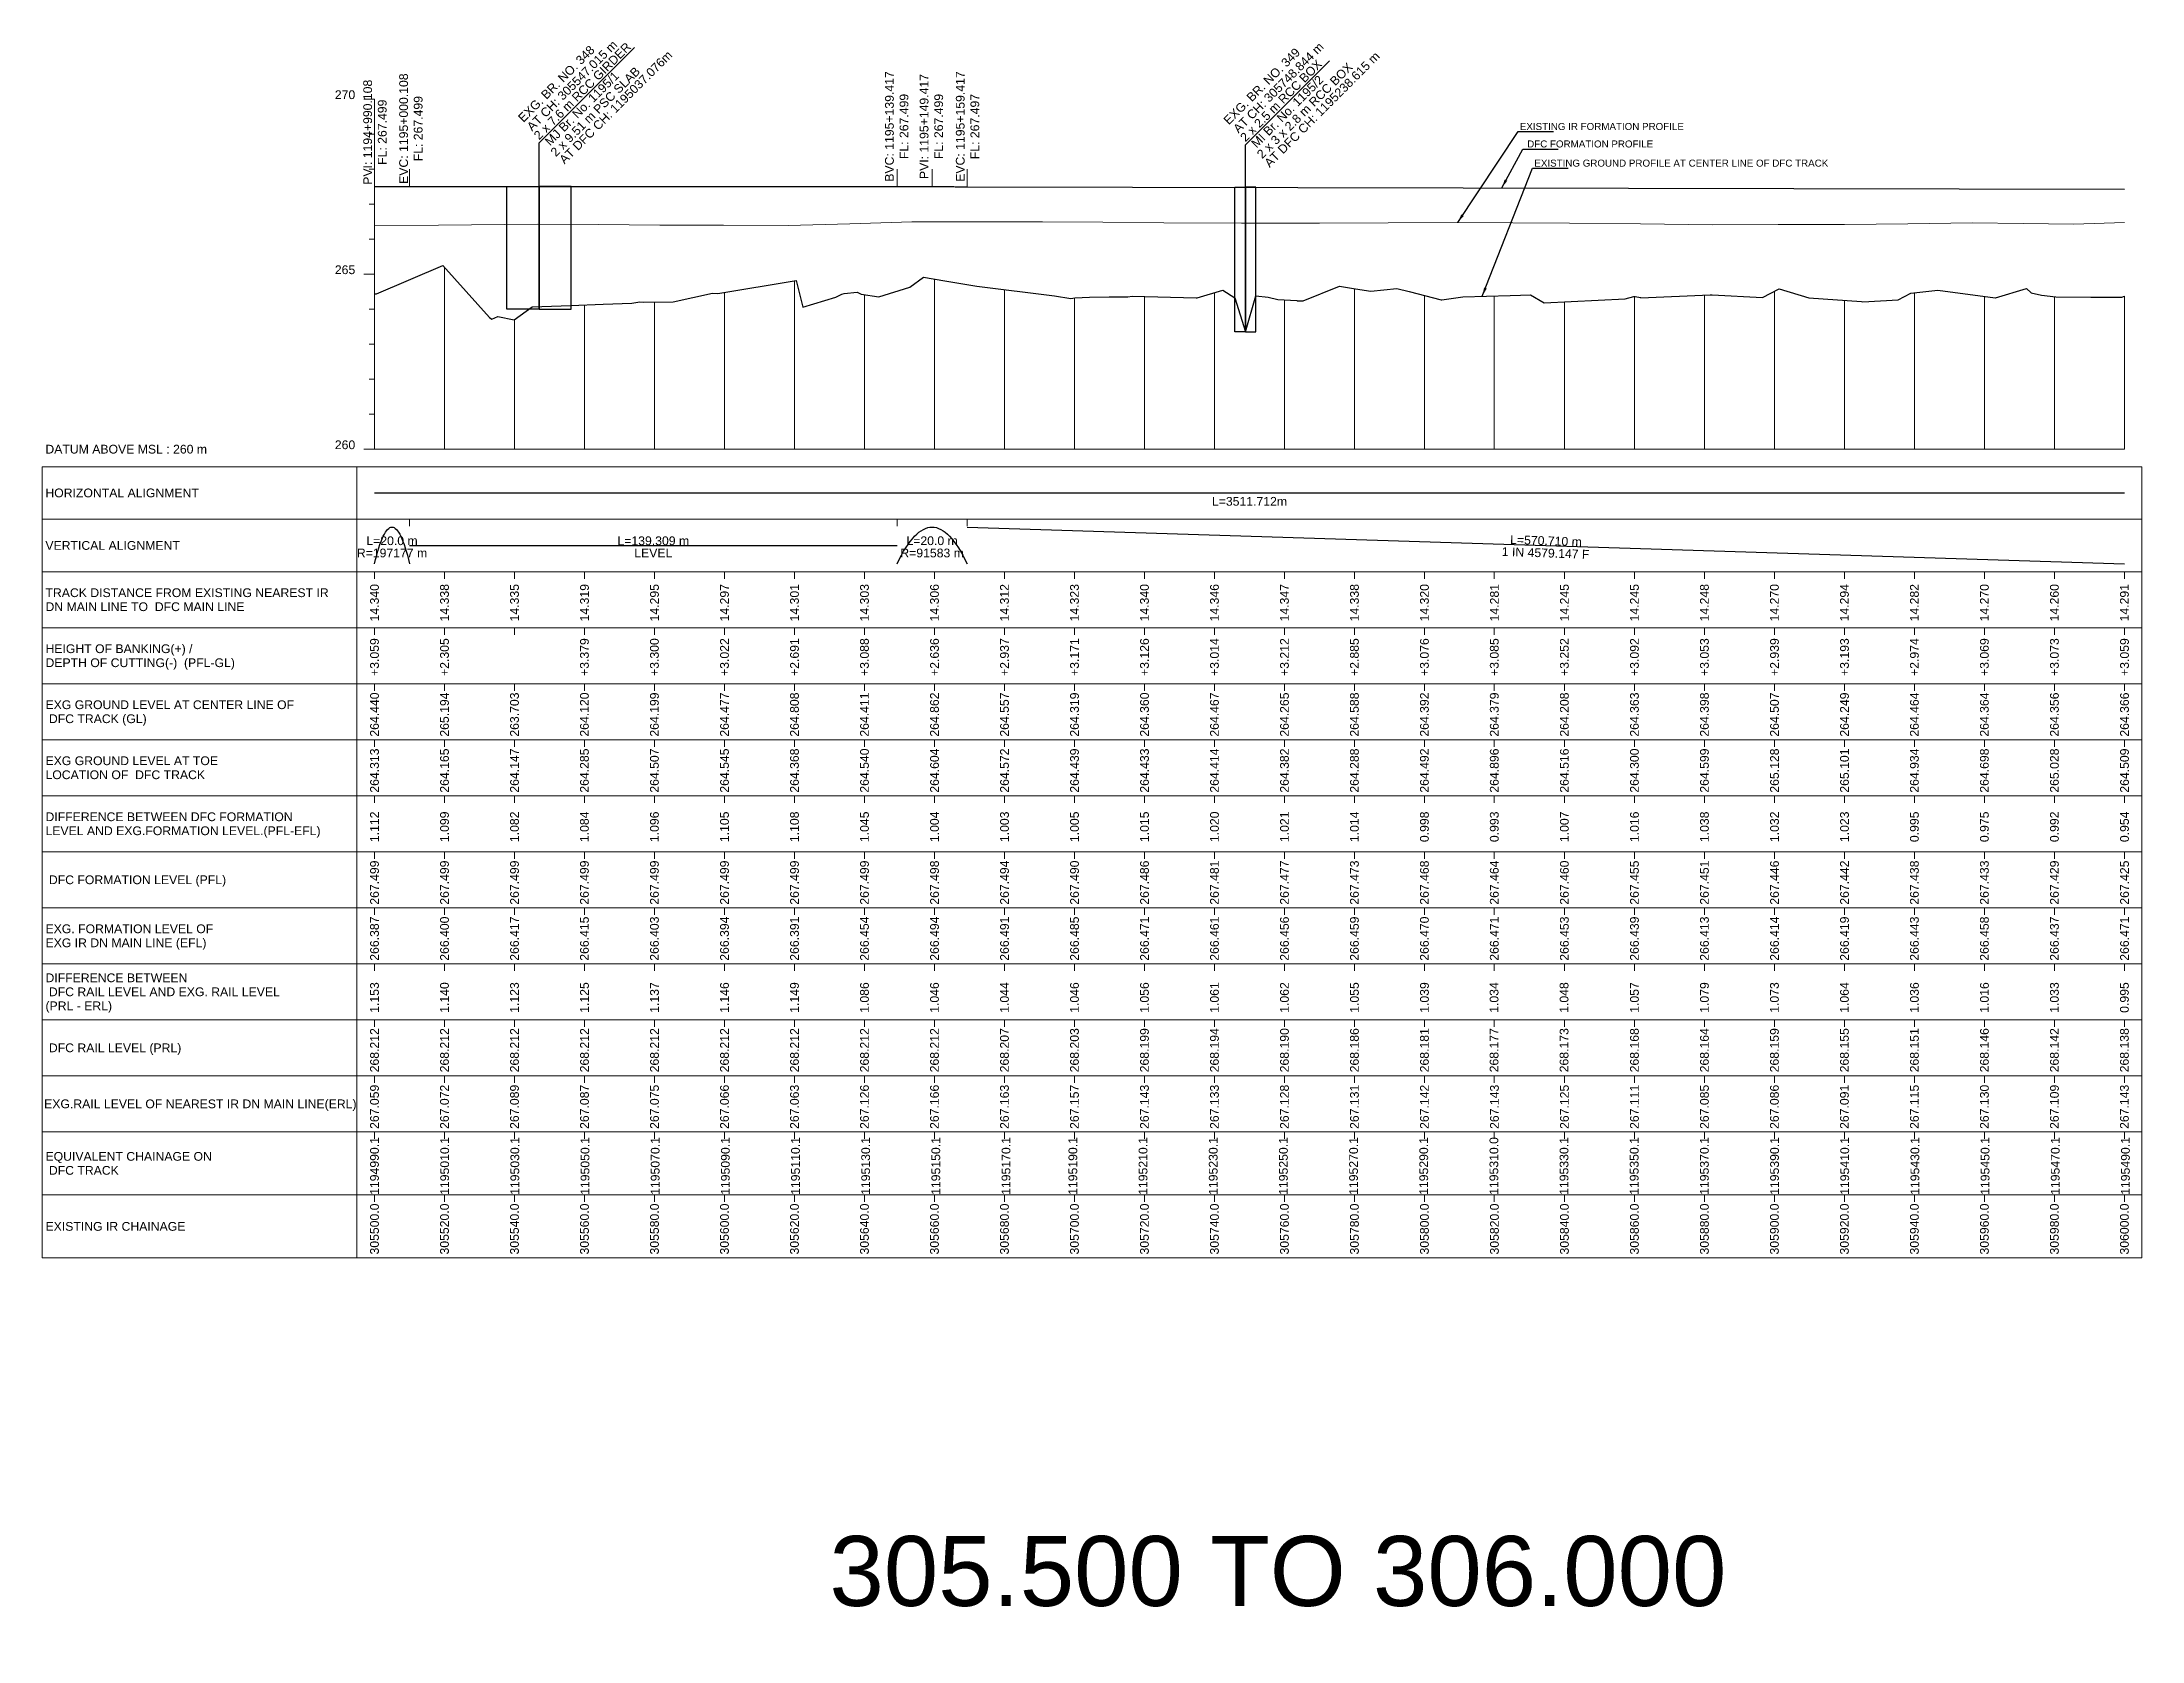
# Model space of a CAD drawing. Header units: metres. Extents: x 4905 to 19505, y -12340 to -11876.
# Drawn here: x 14905 to 15505, y -12340 to -11884 of the extents above; entities that cross this region are included whole.
import ezdxf
from ezdxf.enums import TextEntityAlignment as Align

# ---------------------------------------------------------------- set-up
doc = ezdxf.new("R2010")
doc.units = ezdxf.units.M
doc.header["$MEASUREMENT"] = 0
doc.layers.get('0').update_dxf_attribs({"lineweight": 0})
for name, color, linetype, lineweight in [('C-PROF-LABL-DG', 1, 'Continuous', 25), ('LS BRIDGE INDICATION', 10, 'Continuous', 30), ('LS BVC-PVI-EVC TEXT', 10, 'Continuous', 0), ('LS CUT FILL', 10, 'Continuous', 0), ('LS DATUM', 7, 'Continuous', 0), ('LS DATUM X', 7, 'Continuous', 0), ('LS DATUM Y', 7, 'Continuous', 0), ('LS DIFF. EXG.RL & PRO. RL', 10, 'Continuous', 0), ('LS DIFF. PFL & EFL', 10, 'Continuous', 0), ('LS EXG GL', 7, 'Continuous', 0), ('LS EXG IR CH', 7, 'Continuous', 0), ('LS EXG RL', 7, 'Continuous', 0), ('LS EXG. FL', 7, 'Continuous', 0), ('LS EXG. GL', 7, 'Continuous', 0), ('LS EXG. GL AT PRO. TOE', 7, 'Continuous', 0), ('LS EXG. IR CH', 7, 'Continuous', 0), ('LS EXG. RL', 7, 'Continuous', 0), ('LS FRAME', 7, 'Continuous', 0), ('LS PFL-EFL', 10, 'Continuous', 0), ('LS PRL-ERL', 10, 'Continuous', 0), ('LS PRO FL', 10, 'Continuous', 0), ('LS PRO. CUT & FILL', 10, 'Continuous', 0), ('LS PRO. DFCC CH', 10, 'Continuous', 0), ('LS PRO. FL', 10, 'Continuous', 0), ('LS PRO. RL', 10, 'Continuous', 0), ('LS PROFILE EXG FL', 7, 'Continuous', 25), ('LS PROFILE EXG GL', 7, 'Continuous', 30), ('LS PROFILE PRO FL', 1, 'Continuous', 30), ('LS TICKS', 7, 'Continuous', 0), ('LS TRACK CENTER', 10, 'Continuous', 0), ("LS TRACK CENTER's", 10, 'Continuous', 0), ('Profile Grid', 7, 'Continuous', 0)]:
    doc.layers.add(name, color=color, linetype=linetype, lineweight=lineweight)
for name, color, linetype in [("LS BRIDGE'S", 7, 'Continuous'), ('LS HORIZONTAL ALIGNMENT', 10, 'Continuous'), ('LS VERTICAL ALIGNMENT', 10, 'Continuous'), ('ref text', 3, 'Continuous')]:
    doc.layers.add(name, color=color, linetype=linetype)
doc.styles.add('Arial', font='arial.ttf')
doc.styles.get("Standard").update_dxf_attribs({"font": 'arial.ttf'})
doc.styles.add('Style-Arial', font='arial.ttf')
doc.styles.add('StyleArial', font='arial.ttf')
doc.dimstyles.get("Standard").update_dxf_attribs({"dimtxt": 0.18, "dimasz": 0.18, "dimexe": 0.18, "dimexo": 0.0625, "dimgap": 0.09, "dimtad": 0, "dimtih": 1, "dimtoh": 1, "dimdec": 4, "dimzin": 0, "dimdsep": 46, "dimtxsty": 'Standard', "dimcen": 0.09, "dimadec": 0, "dimazin": 0, "dimtfac": 1, "dimtdec": 4, "dimtofl": 0, "dimtmove": 0, "dimatfit": 3, "dimfxl": 1, "dimtolj": 1, "dimtzin": 0, "dimarcsym": 0})

msp = doc.modelspace()

# ---------------------------------------------------------------- texts
at = {"layer": 'C-PROF-LABL-DG', "color": 1, "linetype": 'Continuous', "lineweight": 25, "char_height": 2.5, "attachment_point": 5, "rotation": 90, "style": 'Arial'}
for s, insert in [('BVC: 1195+139.417\\PFL: 267.499', (15149.23, -11907.83)), ('EVC: 1195+159.417\\PFL: 267.497', (15169.47, -11907.85)), ('PVI: 1194+990.108\\PFL: 267.499', (15000.15, -11909.48)), ('EVC: 1195+000.108\\PFL: 267.499', (15010.42, -11908.45)), ('PVI: 1195+149.417\\PFL: 267.499', (15159.14, -11907.84))]:
    msp.add_mtext(s, dxfattribs=dict(at, insert=insert))
at = {"layer": "LS BRIDGE'S"}
for s, p in [('EXG. BR. NO. 348 ', (15042.55, -11906.82)), ('AT CH: 305547.015 m', (15045.04, -11909.31)), ('2 x 7.6 m RCC GIRDER', (15047.04, -11911.81)), ('EXG. BR. NO. 349 ', (15244.12, -11907.52)), ('AT CH: 305748.844 m', (15246.87, -11909.89)), ('2 x 2.5 m RCC BOX', (15248.87, -11912.39))]:
    msp.add_text(s, height=2.5, rotation=45, dxfattribs=at).set_placement(p)
at = {"layer": "LS BRIDGE'S", "color": 10}
for s, p in [(' MJ Br. No. 1195/1', (15049.51, -11914.22)), ('2 x 9.51 m PSC SLAB', (15051.82, -11916.62)), ('AT DFC CH: 1195037.076m', (15054.3, -11918.72)), ('2 x 3 x 2.8 m RCC BOX', (15253.64, -11917.2)), ('AT DFC CH: 1195238.615 m', (15255.77, -11919.7)), (' MI Br. No. 1195/2', (15251.34, -11914.8))]:
    msp.add_text(s, height=2.5, rotation=45, dxfattribs=at).set_placement(p)
at = {"layer": 'LS CUT FILL', "style": 'Style-Arial'}
for s, p in [('+3.059', (15000, -12054)), ('+2.305', (15020, -12054)), ('+3.379', (15059.98, -12054)), ('+3.300', (15079.98, -12054)), ('+3.022', (15100, -12054)), ('+2.691', (15120, -12054)), ('+3.088', (15140, -12054)), ('+2.636', (15160.01, -12054)), ('+2.937', (15180.01, -12054)), ('+3.171', (15200.01, -12054)), ('+3.126', (15220.01, -12054)), ('+3.014', (15240, -12054)), ('+3.212', (15260, -12054)), ('+2.885', (15279.99, -12054)), ('+3.076', (15299.99, -12054)), ('+3.085', (15319.96, -12054)), ('+3.252', (15339.98, -12054)), ('+3.092', (15360, -12054)), ('+3.053', (15380, -12054)), ('+2.939', (15400.02, -12054)), ('+3.193', (15420.02, -12054)), ('+2.974', (15439.99, -12054)), ('+3.069', (15459.99, -12054)), ('+3.073', (15480, -12054)), ('+3.059', (15500.03, -12054))]:
    msp.add_text(s, height=2.5, rotation=90, dxfattribs=at).set_placement(p, align=Align.MIDDLE_RIGHT)
at = {"layer": 'LS DATUM', "color": 7, "style": 'StyleArial'}
msp.add_text('DATUM ABOVE MSL : 260 m', height=2.5, rotation=0.00003, dxfattribs=at).set_placement((14905.97, -12000), align=Align.MIDDLE_LEFT)
at = {"layer": 'LS DATUM Y', "color": 7, "lineweight": 0, "style": 'Style-Arial'}
for s, p in [('270', (14994.5, -11900)), ('270', (14994.5, -11900)), ('265', (14994.5, -11950)), ('260', (14994.5, -12000))]:
    msp.add_text(s, height=2.5, dxfattribs=at).set_placement(p, align=Align.RIGHT)
at = {"layer": 'LS DIFF. EXG.RL & PRO. RL', "color": 10, "style": 'StyleArial'}
for s, p in [('DIFFERENCE BETWEEN ', (14906, -12151)), (' DFC RAIL LEVEL AND EXG. RAIL LEVEL ', (14906, -12155)), ('(PRL - ERL)', (14906, -12159))]:
    msp.add_text(s, height=2.5, rotation=0.00003, dxfattribs=at).set_placement(p, align=Align.MIDDLE_LEFT)
at = {"layer": 'LS DIFF. PFL & EFL', "color": 10, "style": 'StyleArial'}
for s, p in [('DIFFERENCE BETWEEN DFC FORMATION ', (14906, -12105)), ('LEVEL AND EXG.FORMATION LEVEL.(PFL-EFL)', (14906, -12109))]:
    msp.add_text(s, height=2.5, rotation=0.00003, dxfattribs=at).set_placement(p, align=Align.MIDDLE_LEFT)
at = {"layer": 'LS EXG GL', "style": 'Style-Arial'}
for s, p in [('264.440', (15000, -12069.5)), ('265.194', (15020, -12069.5)), ('263.703', (15040, -12069.5)), ('264.120', (15059.98, -12069.5)), ('264.199', (15079.98, -12069.5)), ('264.477', (15100, -12069.5)), ('264.808', (15120, -12069.5)), ('264.411', (15140, -12069.5)), ('264.862', (15160.01, -12069.5)), ('264.557', (15180.01, -12069.5)), ('264.319', (15200.01, -12069.5)), ('264.360', (15220.01, -12069.5)), ('264.467', (15240, -12069.5)), ('264.265', (15260, -12069.5)), ('264.588', (15279.99, -12069.5)), ('264.392', (15299.99, -12069.5)), ('264.379', (15319.96, -12069.5)), ('264.208', (15339.98, -12069.5)), ('264.363', (15360, -12069.5)), ('264.398', (15380, -12069.5)), ('264.507', (15400.02, -12069.5)), ('264.249', (15420.02, -12069.5)), ('264.464', (15439.99, -12069.5)), ('264.364', (15459.99, -12069.5)), ('264.356', (15480, -12069.5)), ('264.366', (15500.03, -12069.5))]:
    msp.add_text(s, height=2.5, rotation=90, dxfattribs=at).set_placement(p, align=Align.MIDDLE_RIGHT)
at = {"layer": 'LS EXG IR CH', "lineweight": 0, "style": 'Style-Arial'}
for s, p in [('305500.0', (15000, -12215.47)), ('305520.0', (15020, -12215.47)), ('305540.0', (15040, -12215.47)), ('305560.0', (15060, -12215.47)), ('305580.0', (15080, -12215.47)), ('305600.0', (15100, -12215.47)), ('305620.0', (15120, -12215.47)), ('305640.0', (15140, -12215.47)), ('305660.0', (15160, -12215.47)), ('305680.0', (15180, -12215.47)), ('305700.0', (15200, -12215.47)), ('305720.0', (15220, -12215.47)), ('305740.0', (15240, -12215.47)), ('305760.0', (15260, -12215.47)), ('305780.0', (15280, -12215.47)), ('305800.0', (15300, -12215.47)), ('305820.0', (15320, -12215.47)), ('305840.0', (15340, -12215.47)), ('305860.0', (15360, -12215.47)), ('305880.0', (15380, -12215.47)), ('305900.0', (15400, -12215.47)), ('305920.0', (15420, -12215.47)), ('305940.0', (15440, -12215.47)), ('305960.0', (15460, -12215.47)), ('305980.0', (15480, -12215.47)), ('306000.0', (15500, -12215.47))]:
    msp.add_text(s, height=2.5, rotation=90, dxfattribs=at).set_placement(p, align=Align.MIDDLE_RIGHT)
at = {"layer": 'LS EXG RL', "style": 'Style-Arial'}
for s, p in [('267.059', (15000, -12181.54)), ('267.072', (15020, -12181.54)), ('267.089', (15040, -12181.54)), ('267.087', (15060, -12181.54)), ('267.075', (15080, -12181.54)), ('267.066', (15100, -12181.54)), ('267.063', (15120, -12181.54)), ('267.126', (15140, -12181.54)), ('267.166', (15160, -12181.54)), ('267.163', (15180, -12181.54)), ('267.157', (15200, -12181.54)), ('267.143', (15220, -12181.54)), ('267.133', (15240, -12181.54)), ('267.128', (15260, -12181.54)), ('267.131', (15280, -12181.54)), ('267.142', (15300, -12181.54)), ('267.143', (15320, -12181.54)), ('267.125', (15340, -12181.54)), ('267.111', (15360, -12181.54)), ('267.085', (15380, -12181.54)), ('267.086', (15400, -12181.54)), ('267.091', (15420, -12181.54)), ('267.115', (15440, -12181.54)), ('267.130', (15460, -12181.54)), ('267.109', (15480, -12181.54)), ('267.143', (15500, -12181.54))]:
    msp.add_text(s, height=2.5, rotation=90, dxfattribs=at).set_placement(p, align=Align.MIDDLE_RIGHT)
at = {"layer": 'LS EXG. FL', "style": 'StyleArial'}
for s, p in [('EXG. FORMATION LEVEL OF', (14906, -12137)), ('EXG IR DN MAIN LINE (EFL)', (14906, -12141))]:
    msp.add_text(s, height=2.5, rotation=0.00003, dxfattribs=at).set_placement(p, align=Align.MIDDLE_LEFT)
at = {"layer": 'LS EXG. FL'}
for s, p in [('266.387', (15000, -12133.5)), ('266.400', (15020, -12133.5)), ('266.417', (15040, -12133.5)), ('266.415', (15059.98, -12133.5)), ('266.403', (15079.98, -12133.5)), ('266.394', (15100, -12133.5)), ('266.391', (15120, -12133.5)), ('266.454', (15140, -12133.5)), ('266.494', (15160.01, -12133.5)), ('266.491', (15180.01, -12133.5)), ('266.485', (15200.01, -12133.5)), ('266.471', (15220.01, -12133.5)), ('266.461', (15240, -12133.5)), ('266.456', (15260, -12133.5)), ('266.459', (15279.99, -12133.5)), ('266.470', (15299.99, -12133.5)), ('266.471', (15319.96, -12133.5)), ('266.453', (15339.98, -12133.5)), ('266.439', (15360, -12133.5)), ('266.413', (15380, -12133.5)), ('266.414', (15400.02, -12133.5)), ('266.419', (15420.02, -12133.5)), ('266.443', (15439.99, -12133.5)), ('266.458', (15459.99, -12133.5)), ('266.437', (15480, -12133.5)), ('266.471', (15500.03, -12133.5))]:
    msp.add_text(s, height=2.5, rotation=90, dxfattribs=at).set_placement(p, align=Align.MIDDLE_RIGHT)
at = {"layer": 'LS EXG. GL', "color": 7, "style": 'StyleArial'}
for s, p in [('EXG GROUND LEVEL AT CENTER LINE OF ', (14906, -12073)), (' DFC TRACK (GL)', (14906, -12077))]:
    msp.add_text(s, height=2.5, rotation=0.00003, dxfattribs=at).set_placement(p, align=Align.MIDDLE_LEFT)
at = {"layer": 'LS EXG. GL AT PRO. TOE', "color": 7, "style": 'StyleArial'}
for s, p in [('EXG GROUND LEVEL AT TOE', (14906, -12089)), ('LOCATION OF  DFC TRACK', (14906, -12093))]:
    msp.add_text(s, height=2.5, rotation=0.00003, dxfattribs=at).set_placement(p, align=Align.MIDDLE_LEFT)
at = {"layer": 'LS EXG. GL AT PRO. TOE'}
for s, p in [('264.313', (15000, -12085.5)), ('264.165', (15020, -12085.5)), ('264.147', (15040, -12085.5)), ('264.285', (15059.98, -12085.5)), ('264.507', (15079.98, -12085.5)), ('264.545', (15100, -12085.5)), ('264.368', (15120, -12085.5)), ('264.540', (15140, -12085.5)), ('264.604', (15160.01, -12085.5)), ('264.572', (15180.01, -12085.5)), ('264.439', (15200.01, -12085.5)), ('264.433', (15220.01, -12085.5)), ('264.414', (15240, -12085.5)), ('264.382', (15260, -12085.5)), ('264.288', (15279.99, -12085.5)), ('264.492', (15299.99, -12085.5)), ('264.896', (15319.96, -12085.5)), ('264.516', (15339.98, -12085.5)), ('264.300', (15360, -12085.5)), ('264.599', (15380, -12085.5)), ('265.128', (15400.02, -12085.5)), ('265.101', (15420.02, -12085.5)), ('264.934', (15439.99, -12085.5)), ('264.698', (15459.99, -12085.5)), ('265.028', (15480, -12085.5)), ('264.509', (15500.03, -12085.5))]:
    msp.add_text(s, height=2.5, rotation=90, dxfattribs=at).set_placement(p, align=Align.MIDDLE_RIGHT)
at = {"layer": 'LS EXG. IR CH', "style": 'StyleArial'}
msp.add_text('EXISTING IR CHAINAGE', height=2.5, rotation=0.00003, dxfattribs=at).set_placement((14906, -12222), align=Align.MIDDLE_LEFT)
at = {"layer": 'LS EXG. RL', "style": 'StyleArial'}
msp.add_text('EXG.RAIL LEVEL OF NEAREST IR DN MAIN LINE(ERL)', height=2.5, rotation=0.00003, dxfattribs=at).set_placement((14905.61, -12187), align=Align.MIDDLE_LEFT)
at = {"layer": 'LS HORIZONTAL ALIGNMENT', "style": 'StyleArial'}
msp.add_text('HORIZONTAL ALIGNMENT', height=2.5, rotation=0.00003, dxfattribs=at).set_placement((14905.97, -12012.5), align=Align.MIDDLE_LEFT)
at = {"layer": 'LS HORIZONTAL ALIGNMENT', "insert": (15250.02, -12014.92), "char_height": 2.5, "attachment_point": 5, "line_spacing_factor": 0.6, "style": 'Style-Arial'}
msp.add_mtext('{\\fArial|b0|i0|c0|p34;\\C1;L=3511.712m}', dxfattribs=at)
at = {"layer": 'LS PFL-EFL'}
for s, p in [('1.112', (15000, -12103.5)), ('1.099', (15020, -12103.5)), ('1.082', (15040, -12103.5)), ('1.084', (15059.98, -12103.5)), ('1.096', (15079.98, -12103.5)), ('1.105', (15100, -12103.5)), ('1.108', (15120, -12103.5)), ('1.045', (15140, -12103.5)), ('1.004', (15160.01, -12103.5)), ('1.003', (15180.01, -12103.5)), ('1.005', (15200.01, -12103.5)), ('1.015', (15220.01, -12103.5)), ('1.020', (15240, -12103.5)), ('1.021', (15260, -12103.5)), ('1.014', (15279.99, -12103.5)), ('0.998', (15299.99, -12103.5)), ('0.993', (15319.96, -12103.5)), ('1.007', (15339.98, -12103.5)), ('1.016', (15360, -12103.5)), ('1.038', (15380, -12103.5)), ('1.032', (15400.02, -12103.5)), ('1.023', (15420.02, -12103.5)), ('0.995', (15439.99, -12103.5)), ('0.975', (15459.99, -12103.5)), ('0.992', (15480, -12103.5)), ('0.954', (15500.03, -12103.5))]:
    msp.add_text(s, height=2.5, rotation=90, dxfattribs=at).set_placement(p, align=Align.MIDDLE_RIGHT)
at = {"layer": 'LS PRL-ERL'}
for s, p in [('1.153', (15001.25, -12161)), ('1.140', (15021.25, -12161)), ('1.123', (15041.25, -12161)), ('1.125', (15061.25, -12161)), ('1.137', (15081.25, -12161)), ('1.146', (15101.25, -12161)), ('1.149', (15121.25, -12161)), ('1.086', (15141.25, -12161)), ('1.046', (15161.25, -12161)), ('1.044', (15181.25, -12161)), ('1.046', (15201.25, -12161)), ('1.056', (15221.25, -12161)), ('1.061', (15241.25, -12161)), ('1.062', (15261.25, -12161)), ('1.055', (15281.25, -12161)), ('1.039', (15301.25, -12161)), ('1.034', (15321.15, -12161)), ('1.048', (15341.15, -12161)), ('1.057', (15361.25, -12161)), ('1.079', (15381.25, -12161)), ('1.073', (15401.25, -12161)), ('1.064', (15421.25, -12161)), ('1.036', (15441.25, -12161)), ('1.016', (15461.25, -12161)), ('1.033', (15481.25, -12161)), ('0.995', (15501.25, -12161))]:
    msp.add_text(s, height=2.5, rotation=90, dxfattribs=at).set_placement(p)
at = {"layer": 'LS PRO FL', "style": 'Style-Arial'}
for s, p in [('267.499', (15000, -12117.5)), ('267.499', (15020, -12117.5)), ('267.499', (15040, -12117.5)), ('267.499', (15059.98, -12117.5)), ('267.499', (15079.98, -12117.5)), ('267.499', (15100, -12117.5)), ('267.499', (15120, -12117.5)), ('267.499', (15140, -12117.5)), ('267.498', (15160.01, -12117.5)), ('267.494', (15180.01, -12117.5)), ('267.490', (15200.01, -12117.5)), ('267.486', (15220.01, -12117.5)), ('267.481', (15240, -12117.5)), ('267.477', (15260, -12117.5)), ('267.473', (15279.99, -12117.5)), ('267.468', (15299.99, -12117.5)), ('267.464', (15319.96, -12117.5)), ('267.460', (15339.98, -12117.5)), ('267.455', (15360, -12117.5)), ('267.451', (15380, -12117.5)), ('267.446', (15400.02, -12117.5)), ('267.442', (15420.02, -12117.5)), ('267.438', (15439.99, -12117.5)), ('267.433', (15459.99, -12117.5)), ('267.429', (15480, -12117.5)), ('267.425', (15500.03, -12117.5))]:
    msp.add_text(s, height=2.5, rotation=90, dxfattribs=at).set_placement(p, align=Align.MIDDLE_RIGHT)
at = {"layer": 'LS PRO. CUT & FILL', "color": 10, "style": 'StyleArial'}
for s, p in [('HEIGHT OF BANKING(+) /', (14906, -12057)), ('DEPTH OF CUTTING(-)  (PFL-GL)', (14906, -12061))]:
    msp.add_text(s, height=2.5, rotation=0.00003, dxfattribs=at).set_placement(p, align=Align.MIDDLE_LEFT)
at = {"layer": 'LS PRO. DFCC CH'}
for s, p in [('1194990.1', (15001.25, -12213)), ('1195010.1', (15021.3, -12213)), ('1195030.1', (15041.35, -12213)), ('1195050.1', (15061.4, -12213)), ('1195070.1', (15081.45, -12213)), ('1195090.1', (15101.5, -12213)), ('1195110.1', (15121.54, -12213)), ('1195130.1', (15141.59, -12213)), ('1195150.1', (15161.64, -12213)), ('1195170.1', (15181.69, -12213)), ('1195190.1', (15200.8, -12213)), ('1195210.1', (15220.85, -12213)), ('1195230.1', (15240.9, -12213)), ('1195250.1', (15260.95, -12213)), ('1195270.1', (15281, -12213)), ('1195290.1', (15301.05, -12213)), ('1195310.0', (15321.1, -12213)), ('1195330.1', (15341.14, -12213)), ('1195350.1', (15361.19, -12213)), ('1195370.1', (15381.24, -12213)), ('1195390.1', (15401.29, -12213)), ('1195410.1', (15421.34, -12213)), ('1195430.1', (15441.39, -12213)), ('1195450.1', (15461.44, -12213)), ('1195470.1', (15481.49, -12213)), ('1195490.1', (15501.54, -12213))]:
    msp.add_text(s, height=2.5, rotation=90, dxfattribs=at).set_placement(p)
at = {"layer": 'LS PRO. DFCC CH', "color": 10, "style": 'Style-Arial'}
for s, p in [('EQUIVALENT CHAINAGE ON ', (14906, -12202)), (' DFC TRACK', (14906, -12206))]:
    msp.add_text(s, height=2.5, rotation=0.00003, dxfattribs=at).set_placement(p, align=Align.MIDDLE_LEFT)
at = {"layer": 'LS PRO. FL', "color": 10, "style": 'StyleArial'}
msp.add_text(' DFC FORMATION LEVEL (PFL) ', height=2.5, rotation=0.00003, dxfattribs=at).set_placement((14906, -12123), align=Align.MIDDLE_LEFT)
at = {"layer": 'LS PRO. RL'}
for s, p in [('268.212', (15001.25, -12178)), ('268.212', (15021.25, -12178)), ('268.212', (15041.25, -12178)), ('268.212', (15061.25, -12178)), ('268.212', (15081.25, -12178)), ('268.212', (15101.25, -12178)), ('268.212', (15121.25, -12178)), ('268.212', (15141.25, -12178)), ('268.212', (15161.25, -12178)), ('268.207', (15181.25, -12178)), ('268.203', (15201.25, -12178)), ('268.199', (15221.25, -12178)), ('268.194', (15241.25, -12178)), ('268.190', (15261.25, -12178)), ('268.186', (15281.25, -12178)), ('268.181', (15301.25, -12178)), ('268.177', (15321.15, -12178)), ('268.173', (15341.15, -12178)), ('268.168', (15361.25, -12178)), ('268.164', (15381.25, -12178)), ('268.159', (15401.25, -12178)), ('268.155', (15421.25, -12178)), ('268.151', (15441.25, -12178)), ('268.146', (15461.25, -12178)), ('268.142', (15481.25, -12178)), ('268.138', (15501.25, -12178))]:
    msp.add_text(s, height=2.5, rotation=90, dxfattribs=at).set_placement(p)
at = {"layer": 'LS PRO. RL', "color": 10, "style": 'StyleArial'}
msp.add_text(' DFC RAIL LEVEL (PRL)', height=2.5, rotation=0.00003, dxfattribs=at).set_placement((14906, -12171), align=Align.MIDDLE_LEFT)
at = {"layer": 'LS PROFILE EXG FL', "color": 7, "linetype": 'Continuous', "lineweight": 0, "style": 'Style-Arial'}
msp.add_text('EXISTING IR FORMATION PROFILE', height=2, dxfattribs=at).set_placement((15327.26, -11908.83))
at = {"layer": 'LS PROFILE EXG GL', "color": 7, "lineweight": 0, "style": 'Style-Arial'}
msp.add_text('EXISTING GROUND PROFILE AT CENTER LINE OF DFC TRACK', height=2, dxfattribs=at).set_placement((15331.41, -11919.3, 0))
at = {"layer": 'LS PROFILE PRO FL', "style": 'Style-Arial'}
msp.add_text('  DFC FORMATION PROFILE', height=2, dxfattribs=at).set_placement((15327.81, -11913.82, 0))
at = {"layer": 'LS TRACK CENTER'}
for s, p in [('14.340 ', (15001.25, -12049.2)), ('14.338 ', (15021.25, -12049.2)), ('14.335 ', (15041.25, -12049.2)), ('14.319 ', (15061.25, -12049.2)), ('14.295 ', (15081.25, -12049.2)), ('14.297 ', (15101.25, -12049.2)), ('14.301 ', (15121.25, -12049.2)), ('14.303 ', (15141.25, -12049.2)), ('14.306 ', (15161.25, -12049.2)), ('14.312 ', (15181.25, -12049.2)), ('14.323 ', (15201.25, -12049.2)), ('14.340 ', (15221.25, -12049.2)), ('14.346 ', (15241.25, -12049.2)), ('14.347 ', (15261.25, -12049.2)), ('14.338 ', (15281.25, -12049.2)), ('14.320 ', (15301.25, -12049.2)), ('14.281 ', (15321.25, -12049.2)), ('14.245 ', (15341.25, -12049.2)), ('14.245 ', (15361.25, -12049.2)), ('14.248 ', (15381.25, -12049.2)), ('14.270 ', (15401.25, -12049.2)), ('14.294 ', (15421.25, -12049.2)), ('14.282 ', (15441.25, -12049.2)), ('14.270 ', (15461.25, -12049.2)), ('14.260 ', (15481.25, -12049.2)), ('14.291 ', (15501.25, -12049.2))]:
    msp.add_text(s, height=2.5, rotation=90, dxfattribs=at).set_placement(p)
at = {"layer": "LS TRACK CENTER's", "color": 10, "style": 'StyleArial'}
for s, p in [('TRACK DISTANCE FROM EXISTING NEAREST IR ', (14906, -12041)), ('DN MAIN LINE TO  DFC MAIN LINE', (14906, -12045))]:
    msp.add_text(s, height=2.5, rotation=0.00003, dxfattribs=at).set_placement(p, align=Align.MIDDLE_LEFT)
at = {"layer": 'LS VERTICAL ALIGNMENT', "style": 'StyleArial'}
msp.add_text('VERTICAL ALIGNMENT', height=2.5, rotation=0.00003, dxfattribs=at).set_placement((14905.97, -12027.5), align=Align.MIDDLE_LEFT)
at = {"layer": 'LS VERTICAL ALIGNMENT', "insert": (15334.68, -12027.92), "char_height": 2.5, "attachment_point": 5, "rotation": 358.18146, "line_spacing_factor": 0.84, "style": 'Style-Arial'}
msp.add_mtext('L=570.710 m\\P1 IN 4579.147 F', dxfattribs=at)
at = {"layer": 'LS VERTICAL ALIGNMENT', "char_height": 2.5, "attachment_point": 5, "line_spacing_factor": 0.84, "style": 'Style-Arial'}
for s, insert in [('L=20.0 m\\PR=197177 m', (15005.01, -12027.92)), ('L=139.309 m\\PLEVEL', (15079.67, -12027.92)), ('L=20.0 m\\PR=91583 m', (15159.33, -12027.92))]:
    msp.add_mtext(s, dxfattribs=dict(at, insert=insert))
at = {"layer": 'ref text', "color": 3, "insert": (15130, -12330.71), "char_height": 20, "width": 256.3165, "attachment_point": 7, "bg_fill": 3, "box_fill_scale": 1.5, "bg_fill_color": 256, "bg_fill_transparency": 0}
msp.add_mtext('305.500 TO 306.000', dxfattribs=at)

# ---------------------------------------------------------------- linework, layer by layer
msp.add_lwpolyline([(14905, -12005), (14995, -12005)])
at = {"layer": 'LS BRIDGE INDICATION'}
for points in [[(15037.86, -11925.01), (15047.01, -11925.01), (15047.01, -11959.97), (15037.86, -11959.97)], [(15047.01, -11959.97), (15056.17, -11959.97), (15056.17, -11925.01), (15047.01, -11925.01)], [(15245.84, -11925.2), (15248.84, -11925.21), (15248.84, -11966.46), (15245.84, -11966.46)], [(15248.84, -11966.46), (15251.84, -11966.46), (15251.84, -11925.21), (15248.84, -11925.21)]]:
    msp.add_lwpolyline(points, close=True, dxfattribs=at)
at = {"layer": "LS BRIDGE'S"}
for points in [[(15047.01, -11959.97), (15047.01, -11912.52), (15074.29, -11885.25)], [(15248.84, -11966.46), (15248.84, -11913.1), (15272.89, -11889.06)]]:
    msp.add_lwpolyline(points, dxfattribs=at)
at = {"layer": 'LS BVC-PVI-EVC TEXT'}
for p, q in [((15000.02, -11925.01), (15000.02, -11920.01)), ((15010.02, -11925.01), (15010.02, -11920.01)), ((15149.33, -11925.01), (15149.33, -11920.01)), ((15159.33, -11925.01), (15159.33, -11920.01)), ((15169.33, -11925.03), (15169.33, -11920.03))]:
    msp.add_line(p, q, dxfattribs=at)
at = {"layer": 'LS DATUM X', "color": 7, "linetype": 'Continuous', "lineweight": 0}
msp.add_line((15000, -12000), (15500.03, -12000), dxfattribs=at)
at = {"layer": 'LS DATUM Y', "color": 7, "linetype": 'Continuous', "lineweight": 0}
for p, q in [((14997, -11900), (15000, -11900)), ((14997, -11900), (15000, -11900)), ((15000, -12000), (15000, -11900)), ((14998.5, -11910), (15000, -11910)), ((14998.5, -11920), (15000, -11920)), ((14998.5, -11930), (15000, -11930)), ((14998.5, -11940), (15000, -11940)), ((14997, -11950), (15000, -11950)), ((14998.5, -11960), (15000, -11960)), ((14998.5, -11970), (15000, -11970)), ((14998.5, -11980), (15000, -11980)), ((14998.5, -11990), (15000, -11990)), ((14997, -12000), (15000, -12000))]:
    msp.add_line(p, q, dxfattribs=at)
at = {"layer": 'LS FRAME'}
for points in [[(14995, -12231), (14905, -12231), (14905, -12005)], [(14995, -12020), (14905, -12020)], [(14995, -12035), (14905, -12035)], [(14995, -12051), (14905, -12051)], [(14905, -12051), (14995, -12051)], [(14995, -12067), (14905, -12067)], [(14905, -12067), (14995, -12067)], [(14995, -12083), (14905, -12083)], [(14905, -12083), (14995, -12083)], [(14995, -12099), (14905, -12099)], [(14995, -12115), (14905, -12115)], [(14905, -12115), (14995, -12115)], [(14995, -12131), (14905, -12131)], [(14905, -12131), (14995, -12131)], [(14995, -12147), (14905, -12147)], [(14905, -12147), (14995, -12147)], [(14995, -12163), (14905, -12163)], [(14905, -12163), (14995, -12163)], [(14995, -12179), (14905, -12179)], [(14995, -12195), (14905, -12195)], [(14995, -12213), (14905, -12213)]]:
    msp.add_lwpolyline(points, dxfattribs=at)
at = {"layer": 'LS FRAME', "color": 7, "linetype": 'Continuous', "lineweight": 0, "flags": 128}
for points in [[(14995, -12020), (15505.03, -12020), (15505.03, -12005), (14995, -12005), (14995, -12020)], [(14995, -12035), (15505.03, -12035), (15505.03, -12020), (14995, -12020), (14995, -12035)], [(14995, -12051), (15505.03, -12051), (15505.03, -12035), (14995, -12035), (14995, -12051)], [(14995, -12067), (15505.03, -12067), (15505.03, -12051), (14995, -12051), (14995, -12067)], [(14995, -12083), (15505.03, -12083), (15505.03, -12067), (14995, -12067), (14995, -12083)], [(14995, -12099), (15505.03, -12099), (15505.03, -12083), (14995, -12083), (14995, -12099)], [(14995, -12115), (15505.03, -12115), (15505.03, -12099), (14995, -12099), (14995, -12115)], [(14995, -12131), (15505.03, -12131), (15505.03, -12115), (14995, -12115), (14995, -12131)], [(14995, -12147), (15505.03, -12147), (15505.03, -12131), (14995, -12131), (14995, -12147)], [(14995, -12163), (15505.03, -12163), (15505.03, -12147), (14995, -12147), (14995, -12163)], [(14995, -12179), (15505.03, -12179), (15505.03, -12163), (14995, -12163), (14995, -12179)], [(14995, -12195), (15505.03, -12195), (15505.03, -12179), (14995, -12179), (14995, -12195)], [(14995, -12213), (15505.03, -12213), (15505.03, -12195), (14995, -12195), (14995, -12213)], [(14995, -12231), (15505.03, -12231), (15505.03, -12213), (14995, -12213), (14995, -12231)]]:
    msp.add_lwpolyline(points, close=True, dxfattribs=at)
at = {"layer": 'LS HORIZONTAL ALIGNMENT', "flags": 128}
msp.add_lwpolyline([(15000, -12012.5), (15500.03, -12012.5)], dxfattribs=at)
at = {"layer": 'LS PROFILE EXG FL', "lineweight": 0}
msp.add_lwpolyline([(15000, -11936.13), (15018.26, -11936.01), (15046.69, -11935.78), (15063.97, -11935.87), (15081.49, -11935.98), (15099.72, -11936.06), (15118.16, -11936.14), (15135.79, -11935.59), (15153.5, -11935.06), (15172.07, -11935.07), (15190.84, -11935.11), (15208.15, -11935.19), (15225.56, -11935.35), (15247.73, -11935.41), (15270, -11935.47), (15289.67, -11935.36), (15309.51, -11935.25), (15325.26, -11935.31), (15341.42, -11935.49), (15361.7, -11935.62), (15382.24, -11935.91), (15401.07, -11935.86), (15420.03, -11935.81), (15438.16, -11935.6), (15456.54, -11935.39), (15471.06, -11935.52), (15485.51, -11935.71), (15500, -11935.29)], dxfattribs=at)
at = {"layer": 'LS PROFILE EXG GL', "flags": 128}
msp.add_lwpolyline([(15000, -11955.6), (15000.53, -11955.64), (15000.53, -11955.64), (15019.54, -11947.55), (15019.54, -11947.55), (15032.86, -11962.43), (15033.51, -11962.86), (15035.2, -11962.11), (15039.87, -11963.07), (15045.06, -11959.3), (15056.06, -11958.94), (15065.33, -11958.62), (15073.49, -11958.33), (15075.82, -11957.92), (15076.82, -11958.05), (15085.3, -11957.92), (15096.54, -11955.47), (15098.07, -11955.55), (15120.49, -11951.84), (15122.4, -11959.47), (15122.4, -11959.47), (15131.8, -11956.59), (15133.5, -11955.77), (15134.16, -11955.54), (15137.92, -11955.19), (15139.04, -11955.75), (15144.13, -11956.5), (15152.94, -11953.74), (15156.83, -11950.84), (15162.95, -11951.88), (15172.07, -11953.46), (15172.07, -11953.46), (15194.31, -11956.19), (15198.98, -11956.93), (15198.98, -11956.93), (15200.14, -11956.79), (15204.31, -11956.58), (15209.91, -11956.5), (15215.23, -11956.45), (15215.23, -11956.45), (15216.48, -11956.31), (15234.75, -11956.82), (15234.75, -11956.82), (15235.02, -11956.79), (15242.4, -11954.62), (15242.4, -11954.62), (15245.84, -11956.79), (15248.84, -11966.46), (15251.84, -11956.2), (15255.34, -11956.58), (15258.14, -11957.24), (15263.54, -11957.57), (15263.64, -11957.63), (15264.33, -11957.61), (15265.32, -11957.67), (15275.69, -11953.46), (15280.35, -11954.17), (15284.66, -11954.83), (15284.66, -11954.83), (15292.12, -11954.14), (15295.64, -11954.94), (15304.77, -11957.32), (15304.77, -11957.32), (15304.94, -11957.37), (15311.02, -11956.45), (15324.54, -11956.09), (15327.43, -11956.01), (15330.28, -11955.95), (15334.21, -11958.22), (15357.37, -11957.03), (15359.82, -11956.37), (15359.82, -11956.37), (15360.24, -11956.37), (15361.7, -11956.71), (15361.88, -11956.76), (15361.88, -11956.75), (15361.88, -11956.75), (15381.62, -11955.95), (15381.62, -11955.95), (15382.17, -11955.96), (15396.59, -11956.69), (15401.38, -11954.22), (15401.38, -11954.22), (15409.79, -11956.8), (15424.88, -11957.84), (15424.88, -11957.85), (15425.26, -11957.87), (15435.38, -11957.38), (15438.99, -11955.48), (15446.68, -11954.56), (15463.05, -11956.77), (15463.2, -11956.77), (15472.05, -11954.08), (15473.33, -11955.33), (15476.29, -11956.03), (15480.45, -11956.49), (15490.44, -11956.62), (15490.44, -11956.62), (15490.98, -11956.62), (15499.25, -11956.57), (15500.03, -11956.34)], dxfattribs=at)
at = {"layer": 'LS PROFILE PRO FL', "flags": 128}
msp.add_lwpolyline([(15000, -11925.01), (15000.23, -11925.01), (15000.66, -11925.01), (15001.08, -11925.01), (15001.51, -11925.01), (15001.93, -11925.01), (15002.36, -11925.01), (15002.78, -11925.01), (15003.21, -11925.01), (15003.64, -11925.01), (15004.06, -11925.01), (15004.49, -11925.01), (15004.91, -11925.01), (15005.34, -11925.01), (15005.76, -11925.01), (15006.19, -11925.01), (15006.61, -11925.01), (15007.04, -11925.01), (15007.47, -11925.01), (15007.89, -11925.01), (15008.32, -11925.01), (15008.74, -11925.01), (15009.17, -11925.01), (15009.59, -11925.01), (15010.02, -11925.01), (15149.33, -11925.01), (15149.75, -11925.01), (15150.18, -11925.01), (15150.6, -11925.01), (15151.03, -11925.01), (15151.46, -11925.01), (15151.88, -11925.01), (15152.31, -11925.01), (15152.73, -11925.01), (15153.16, -11925.01), (15153.58, -11925.01), (15154.01, -11925.01), (15154.43, -11925.01), (15154.86, -11925.01), (15155.29, -11925.01), (15155.71, -11925.01), (15156.14, -11925.01), (15156.56, -11925.01), (15156.99, -11925.01), (15157.41, -11925.01), (15157.84, -11925.01), (15158.26, -11925.01), (15158.69, -11925.01), (15159.11, -11925.02), (15159.54, -11925.02), (15159.97, -11925.02), (15160.39, -11925.02), (15160.82, -11925.02), (15161.24, -11925.02), (15161.67, -11925.02), (15162.09, -11925.02), (15162.52, -11925.02), (15162.94, -11925.02), (15163.37, -11925.02), (15163.8, -11925.02), (15164.22, -11925.02), (15164.65, -11925.02), (15165.07, -11925.02), (15165.5, -11925.02), (15165.92, -11925.03), (15166.35, -11925.03), (15166.77, -11925.03), (15167.2, -11925.03), (15167.63, -11925.03), (15168.05, -11925.03), (15168.48, -11925.03), (15168.9, -11925.03), (15169.33, -11925.03), (15500.03, -11925.75)], dxfattribs=at)
at = {"layer": 'LS TICKS', "color": 7, "linetype": 'Continuous', "lineweight": 0, "flags": 128}
for points in [[(15010.02, -12022), (15010.02, -12020)], [(15149.33, -12022), (15149.33, -12020)], [(15169.33, -12022), (15169.33, -12020)], [(15000, -12037), (15000, -12035)], [(15020, -12037), (15020, -12035)], [(15040, -12037), (15040, -12035)], [(15059.98, -12037), (15059.98, -12035)], [(15079.98, -12037), (15079.98, -12035)], [(15100, -12037), (15100, -12035)], [(15120, -12037), (15120, -12035)], [(15140, -12037), (15140, -12035)], [(15160.01, -12037), (15160.01, -12035)], [(15180.01, -12037), (15180.01, -12035)], [(15200.01, -12037), (15200.01, -12035)], [(15220.01, -12037), (15220.01, -12035)], [(15240, -12037), (15240, -12035)], [(15260, -12037), (15260, -12035)], [(15279.99, -12037), (15279.99, -12035)], [(15299.99, -12037), (15299.99, -12035)], [(15319.96, -12037), (15319.96, -12035)], [(15339.98, -12037), (15339.98, -12035)], [(15360, -12037), (15360, -12035)], [(15380, -12037), (15380, -12035)], [(15400.02, -12037), (15400.02, -12035)], [(15420.02, -12037), (15420.02, -12035)], [(15439.99, -12037), (15439.99, -12035)], [(15459.99, -12037), (15459.99, -12035)], [(15480, -12037), (15480, -12035)], [(15500.03, -12037), (15500.03, -12035)], [(15000, -12053), (15000, -12051)], [(15020, -12053), (15020, -12051)], [(15040, -12053), (15040, -12051)], [(15059.98, -12053), (15059.98, -12051)], [(15079.98, -12053), (15079.98, -12051)], [(15100, -12053), (15100, -12051)], [(15120, -12053), (15120, -12051)], [(15140, -12053), (15140, -12051)], [(15160.01, -12053), (15160.01, -12051)], [(15180.01, -12053), (15180.01, -12051)], [(15200.01, -12053), (15200.01, -12051)], [(15220.01, -12053), (15220.01, -12051)], [(15240, -12053), (15240, -12051)], [(15260, -12053), (15260, -12051)], [(15279.99, -12053), (15279.99, -12051)], [(15299.99, -12053), (15299.99, -12051)], [(15319.96, -12053), (15319.96, -12051)], [(15339.98, -12053), (15339.98, -12051)], [(15360, -12053), (15360, -12051)], [(15380, -12053), (15380, -12051)], [(15400.02, -12053), (15400.02, -12051)], [(15420.02, -12053), (15420.02, -12051)], [(15439.99, -12053), (15439.99, -12051)], [(15459.99, -12053), (15459.99, -12051)], [(15480, -12053), (15480, -12051)], [(15500.03, -12053), (15500.03, -12051)], [(15000, -12069), (15000, -12067)], [(15020, -12069), (15020, -12067)], [(15040, -12069), (15040, -12067)], [(15059.98, -12069), (15059.98, -12067)], [(15079.98, -12069), (15079.98, -12067)], [(15100, -12069), (15100, -12067)], [(15120, -12069), (15120, -12067)], [(15140, -12069), (15140, -12067)], [(15160.01, -12069), (15160.01, -12067)], [(15180.01, -12069), (15180.01, -12067)], [(15200.01, -12069), (15200.01, -12067)], [(15220.01, -12069), (15220.01, -12067)], [(15240, -12069), (15240, -12067)], [(15260, -12069), (15260, -12067)], [(15279.99, -12069), (15279.99, -12067)], [(15299.99, -12069), (15299.99, -12067)], [(15319.96, -12069), (15319.96, -12067)], [(15339.98, -12069), (15339.98, -12067)], [(15360, -12069), (15360, -12067)], [(15380, -12069), (15380, -12067)], [(15400.02, -12069), (15400.02, -12067)], [(15420.02, -12069), (15420.02, -12067)], [(15439.99, -12069), (15439.99, -12067)], [(15459.99, -12069), (15459.99, -12067)], [(15480, -12069), (15480, -12067)], [(15500.03, -12069), (15500.03, -12067)], [(15000, -12085), (15000, -12083)], [(15020, -12085), (15020, -12083)], [(15040, -12085), (15040, -12083)], [(15059.98, -12085), (15059.98, -12083)], [(15079.98, -12085), (15079.98, -12083)], [(15100, -12085), (15100, -12083)], [(15120, -12085), (15120, -12083)], [(15140, -12085), (15140, -12083)], [(15160.01, -12085), (15160.01, -12083)], [(15180.01, -12085), (15180.01, -12083)], [(15200.01, -12085), (15200.01, -12083)], [(15220.01, -12085), (15220.01, -12083)], [(15240, -12085), (15240, -12083)], [(15260, -12085), (15260, -12083)], [(15279.99, -12085), (15279.99, -12083)], [(15299.99, -12085), (15299.99, -12083)], [(15319.96, -12085), (15319.96, -12083)], [(15339.98, -12085), (15339.98, -12083)], [(15360, -12085), (15360, -12083)], [(15380, -12085), (15380, -12083)], [(15400.02, -12085), (15400.02, -12083)], [(15420.02, -12085), (15420.02, -12083)], [(15439.99, -12085), (15439.99, -12083)], [(15459.99, -12085), (15459.99, -12083)], [(15480, -12085), (15480, -12083)], [(15500.03, -12085), (15500.03, -12083)], [(15000, -12101), (15000, -12099)], [(15020, -12101), (15020, -12099)], [(15040, -12101), (15040, -12099)], [(15059.98, -12101), (15059.98, -12099)], [(15079.98, -12101), (15079.98, -12099)], [(15100, -12101), (15100, -12099)], [(15120, -12101), (15120, -12099)], [(15140, -12101), (15140, -12099)], [(15160.01, -12101), (15160.01, -12099)], [(15180.01, -12101), (15180.01, -12099)], [(15200.01, -12101), (15200.01, -12099)], [(15220.01, -12101), (15220.01, -12099)], [(15240, -12101), (15240, -12099)], [(15260, -12101), (15260, -12099)], [(15279.99, -12101), (15279.99, -12099)], [(15299.99, -12101), (15299.99, -12099)], [(15319.96, -12101), (15319.96, -12099)], [(15339.98, -12101), (15339.98, -12099)], [(15360, -12101), (15360, -12099)], [(15380, -12101), (15380, -12099)], [(15400.02, -12101), (15400.02, -12099)], [(15420.02, -12101), (15420.02, -12099)], [(15439.99, -12101), (15439.99, -12099)], [(15459.99, -12101), (15459.99, -12099)], [(15480, -12101), (15480, -12099)], [(15500.03, -12101), (15500.03, -12099)], [(15000, -12117), (15000, -12115)], [(15020, -12117), (15020, -12115)], [(15040, -12117), (15040, -12115)], [(15059.98, -12117), (15059.98, -12115)], [(15079.98, -12117), (15079.98, -12115)], [(15100, -12117), (15100, -12115)], [(15120, -12117), (15120, -12115)], [(15140, -12117), (15140, -12115)], [(15160.01, -12117), (15160.01, -12115)], [(15180.01, -12117), (15180.01, -12115)], [(15200.01, -12117), (15200.01, -12115)], [(15220.01, -12117), (15220.01, -12115)], [(15240, -12117), (15240, -12115)], [(15260, -12117), (15260, -12115)], [(15279.99, -12117), (15279.99, -12115)], [(15299.99, -12117), (15299.99, -12115)], [(15319.96, -12117), (15319.96, -12115)], [(15339.98, -12117), (15339.98, -12115)], [(15360, -12117), (15360, -12115)], [(15380, -12117), (15380, -12115)], [(15400.02, -12117), (15400.02, -12115)], [(15420.02, -12117), (15420.02, -12115)], [(15439.99, -12117), (15439.99, -12115)], [(15459.99, -12117), (15459.99, -12115)], [(15480, -12117), (15480, -12115)], [(15500.03, -12117), (15500.03, -12115)], [(15000, -12133), (15000, -12131)], [(15020, -12133), (15020, -12131)], [(15040, -12133), (15040, -12131)], [(15059.98, -12133), (15059.98, -12131)], [(15079.98, -12133), (15079.98, -12131)], [(15100, -12133), (15100, -12131)], [(15120, -12133), (15120, -12131)], [(15140, -12133), (15140, -12131)], [(15160.01, -12133), (15160.01, -12131)], [(15180.01, -12133), (15180.01, -12131)], [(15200.01, -12133), (15200.01, -12131)], [(15220.01, -12133), (15220.01, -12131)], [(15240, -12133), (15240, -12131)], [(15260, -12133), (15260, -12131)], [(15279.99, -12133), (15279.99, -12131)], [(15299.99, -12133), (15299.99, -12131)], [(15319.96, -12133), (15319.96, -12131)], [(15339.98, -12133), (15339.98, -12131)], [(15360, -12133), (15360, -12131)], [(15380, -12133), (15380, -12131)], [(15400.02, -12133), (15400.02, -12131)], [(15420.02, -12133), (15420.02, -12131)], [(15439.99, -12133), (15439.99, -12131)], [(15459.99, -12133), (15459.99, -12131)], [(15480, -12133), (15480, -12131)], [(15500.03, -12133), (15500.03, -12131)], [(15000, -12149), (15000, -12147)], [(15020, -12149), (15020, -12147)], [(15040, -12149), (15040, -12147)], [(15059.98, -12149), (15059.98, -12147)], [(15079.98, -12149), (15079.98, -12147)], [(15100, -12149), (15100, -12147)], [(15120, -12149), (15120, -12147)], [(15140, -12149), (15140, -12147)], [(15160.01, -12149), (15160.01, -12147)], [(15180.01, -12149), (15180.01, -12147)], [(15200.01, -12149), (15200.01, -12147)], [(15220.01, -12149), (15220.01, -12147)], [(15240, -12149), (15240, -12147)], [(15260, -12149), (15260, -12147)], [(15279.99, -12149), (15279.99, -12147)], [(15299.99, -12149), (15299.99, -12147)], [(15319.96, -12149), (15319.96, -12147)], [(15339.98, -12149), (15339.98, -12147)], [(15360, -12149), (15360, -12147)], [(15380, -12149), (15380, -12147)], [(15400.02, -12149), (15400.02, -12147)], [(15420.02, -12149), (15420.02, -12147)], [(15439.99, -12149), (15439.99, -12147)], [(15459.99, -12149), (15459.99, -12147)], [(15480, -12149), (15480, -12147)], [(15500.03, -12149), (15500.03, -12147)], [(15000, -12165), (15000, -12163)], [(15020, -12165), (15020, -12163)], [(15040, -12165), (15040, -12163)], [(15059.98, -12165), (15059.98, -12163)], [(15079.98, -12165), (15079.98, -12163)], [(15100, -12165), (15100, -12163)], [(15120, -12165), (15120, -12163)], [(15140, -12165), (15140, -12163)], [(15160.01, -12165), (15160.01, -12163)], [(15180.01, -12165), (15180.01, -12163)], [(15200.01, -12165), (15200.01, -12163)], [(15220.01, -12165), (15220.01, -12163)], [(15240, -12165), (15240, -12163)], [(15260, -12165), (15260, -12163)], [(15279.99, -12165), (15279.99, -12163)], [(15299.99, -12165), (15299.99, -12163)], [(15319.96, -12165), (15319.96, -12163)], [(15339.98, -12165), (15339.98, -12163)], [(15360, -12165), (15360, -12163)], [(15380, -12165), (15380, -12163)], [(15400.02, -12165), (15400.02, -12163)], [(15420.02, -12165), (15420.02, -12163)], [(15439.99, -12165), (15439.99, -12163)], [(15459.99, -12165), (15459.99, -12163)], [(15480, -12165), (15480, -12163)], [(15500.03, -12165), (15500.03, -12163)], [(15000, -12181), (15000, -12179)], [(15020, -12181), (15020, -12179)], [(15040, -12181), (15040, -12179)], [(15059.98, -12181), (15059.98, -12179)], [(15079.98, -12181), (15079.98, -12179)], [(15100, -12181), (15100, -12179)], [(15120, -12181), (15120, -12179)], [(15140, -12181), (15140, -12179)], [(15160.01, -12181), (15160.01, -12179)], [(15180.01, -12181), (15180.01, -12179)], [(15200.01, -12181), (15200.01, -12179)], [(15220.01, -12181), (15220.01, -12179)], [(15240, -12181), (15240, -12179)], [(15260, -12181), (15260, -12179)], [(15279.99, -12181), (15279.99, -12179)], [(15299.99, -12181), (15299.99, -12179)], [(15319.96, -12181), (15319.96, -12179)], [(15339.98, -12181), (15339.98, -12179)], [(15360, -12181), (15360, -12179)], [(15380, -12181), (15380, -12179)], [(15400.02, -12181), (15400.02, -12179)], [(15420.02, -12181), (15420.02, -12179)], [(15439.99, -12181), (15439.99, -12179)], [(15459.99, -12181), (15459.99, -12179)], [(15480, -12181), (15480, -12179)], [(15500.03, -12181), (15500.03, -12179)], [(15000, -12197), (15000, -12195)], [(15020, -12197), (15020, -12195)], [(15040, -12197), (15040, -12195)], [(15059.98, -12197), (15059.98, -12195)], [(15079.98, -12197), (15079.98, -12195)], [(15100, -12197), (15100, -12195)], [(15120, -12197), (15120, -12195)], [(15140, -12197), (15140, -12195)], [(15160.01, -12197), (15160.01, -12195)], [(15180.01, -12197), (15180.01, -12195)], [(15200.01, -12197), (15200.01, -12195)], [(15220.01, -12197), (15220.01, -12195)], [(15240, -12197), (15240, -12195)], [(15260, -12197), (15260, -12195)], [(15279.99, -12197), (15279.99, -12195)], [(15299.99, -12197), (15299.99, -12195)], [(15319.96, -12197), (15319.96, -12195)], [(15339.98, -12197), (15339.98, -12195)], [(15360, -12197), (15360, -12195)], [(15380, -12197), (15380, -12195)], [(15400.02, -12197), (15400.02, -12195)], [(15420.02, -12197), (15420.02, -12195)], [(15439.99, -12197), (15439.99, -12195)], [(15459.99, -12197), (15459.99, -12195)], [(15480, -12197), (15480, -12195)], [(15500.03, -12197), (15500.03, -12195)], [(15000, -12215), (15000, -12213)], [(15020, -12215), (15020, -12213)], [(15040, -12215), (15040, -12213)], [(15059.98, -12215), (15059.98, -12213)], [(15079.98, -12215), (15079.98, -12213)], [(15100, -12215), (15100, -12213)], [(15120, -12215), (15120, -12213)], [(15140, -12215), (15140, -12213)], [(15160.01, -12215), (15160.01, -12213)], [(15180.01, -12215), (15180.01, -12213)], [(15200.01, -12215), (15200.01, -12213)], [(15220.01, -12215), (15220.01, -12213)], [(15240, -12215), (15240, -12213)], [(15260, -12215), (15260, -12213)], [(15279.99, -12215), (15279.99, -12213)], [(15299.99, -12215), (15299.99, -12213)], [(15319.96, -12215), (15319.96, -12213)], [(15339.98, -12215), (15339.98, -12213)], [(15360, -12215), (15360, -12213)], [(15380, -12215), (15380, -12213)], [(15400.02, -12215), (15400.02, -12213)], [(15420.02, -12215), (15420.02, -12213)], [(15439.99, -12215), (15439.99, -12213)], [(15459.99, -12215), (15459.99, -12213)], [(15480, -12215), (15480, -12213)], [(15500.03, -12215), (15500.03, -12213)]]:
    msp.add_lwpolyline(points, dxfattribs=at)
at = {"layer": 'LS VERTICAL ALIGNMENT', "flags": 128}
for points in [[(15000, -12032.75), (15000.31, -12031.48), (15000.63, -12030.29), (15000.94, -12029.18), (15001.25, -12028.16), (15001.57, -12027.21), (15001.88, -12026.35), (15002.19, -12025.57), (15002.5, -12024.88), (15002.82, -12024.26), (15003.13, -12023.73), (15003.44, -12023.28), (15003.76, -12022.91), (15004.07, -12022.62), (15004.38, -12022.41), (15004.7, -12022.29), (15005.32, -12022.29), (15005.64, -12022.41), (15005.95, -12022.62), (15006.26, -12022.91), (15006.57, -12023.28), (15006.89, -12023.73), (15007.2, -12024.26), (15007.51, -12024.88), (15007.83, -12025.57), (15008.14, -12026.35), (15008.45, -12027.21), (15008.77, -12028.16), (15009.08, -12029.18), (15009.39, -12030.29), (15009.71, -12031.48), (15010.02, -12032.75)], [(15149.33, -12032.75), (15149.95, -12031.48), (15150.58, -12030.29), (15151.2, -12029.18), (15151.83, -12028.16), (15152.45, -12027.21), (15153.08, -12026.35), (15153.7, -12025.57), (15154.33, -12024.88), (15154.95, -12024.26), (15155.58, -12023.73), (15156.2, -12023.28), (15156.83, -12022.91), (15157.45, -12022.62), (15158.08, -12022.41), (15158.7, -12022.29), (15159.95, -12022.29), (15160.58, -12022.41), (15161.2, -12022.62), (15161.83, -12022.91), (15162.45, -12023.28), (15163.08, -12023.73), (15163.7, -12024.26), (15164.33, -12024.88), (15164.95, -12025.57), (15165.58, -12026.35), (15166.2, -12027.21), (15166.83, -12028.16), (15167.45, -12029.18), (15168.08, -12030.29), (15168.7, -12031.48), (15169.33, -12032.75)], [(15169.33, -12022.25), (15500.03, -12032.75)], [(15010.02, -12027.5), (15149.33, -12027.5)]]:
    msp.add_lwpolyline(points, dxfattribs=at)
at = {"layer": 'Profile Grid', "flags": 128}
for points in [[(15020, -12000), (15020, -11948.06)], [(15120, -12000), (15120, -11951.92)], [(15160.01, -12000), (15160.01, -11951.38)], [(15079.99, -12000), (15079.99, -11958.01)], [(15100, -12000), (15100, -11955.23)], [(15140, -12000), (15140, -11955.89)], [(15180.01, -12000), (15180.01, -11954.43)], [(15200.01, -12000), (15200.01, -11956.81)], [(15220.01, -12000), (15220.01, -11956.4)], [(15240, -12000), (15240, -11955.33)], [(15260, -12000), (15260, -11957.35)], [(15279.99, -12000), (15279.99, -11954.12)], [(15299.99, -12000), (15299.99, -11956.08)], [(15319.97, -12000), (15319.97, -11956.21)], [(15339.98, -12000), (15339.98, -11957.92)], [(15360, -12000), (15360, -11956.37)], [(15380, -12000), (15380, -11956.02)], [(15400.02, -12000), (15400.02, -11954.93)], [(15420.02, -12000), (15420.02, -11957.51)], [(15439.99, -12000), (15439.99, -11955.36)], [(15460, -12000), (15460, -11956.36)], [(15480, -12000), (15480, -11956.44)], [(15500.03, -12000), (15500.03, -11956.34)], [(15040, -12000), (15040, -11962.97)], [(15059.99, -12000), (15059.99, -11958.8)], [(15000, -12000), (15000, -11969.87)]]:
    msp.add_lwpolyline(points, dxfattribs=at)

msp.set_redraw_order([(e.dxf.handle, doc.entitydb.next_handle()) for e in msp.query("TEXT MTEXT ATTDEF DIMENSION ARC_DIMENSION")])  # texts and dimensions are drawn at this point

# ---------------------------------------------------------------- leaders
at = {"layer": 'LS PROFILE EXG FL', "color": 7, "lineweight": -3}
msp.add_leader([(15309.5, -11935.25), (15326.75, -11909.29), (15336.89, -11909.29)], dimstyle='Standard', override={"dimasz": 2.5, "dimexe": 0.25, "dimexo": 0.25, "dimgap": 0.25, "dimtad": 0, "dimtih": 0, "dimtoh": 0, "dimzin": 11, "dimadec": 4, "dimazin": 3, "dimatfit": 1, "dimfrac": 2, "dimtolj": 0, "dimtzin": 11}, dxfattribs=at)
at = {"layer": 'LS PROFILE EXG GL', "color": 7, "lineweight": -3}
msp.add_leader([(15316.51, -11956.3, 0), (15330.9, -11919.75, 0), (15341.03, -11919.75, 0)], dimstyle='Standard', override={"dimasz": 2.5, "dimexe": 0.25, "dimexo": 0.25, "dimgap": 0.25, "dimtad": 0, "dimtih": 0, "dimtoh": 0, "dimzin": 11, "dimadec": 4, "dimazin": 3, "dimatfit": 1, "dimfrac": 2, "dimtolj": 0, "dimtzin": 11}, dxfattribs=at)
at = {"layer": 'LS PROFILE PRO FL', "lineweight": -3}
msp.add_leader([(15322.11, -11925.37, 0), (15328.08, -11914.28, 0), (15338.22, -11914.28, 0)], dimstyle='Standard', override={"dimasz": 2.5, "dimexe": 0.25, "dimexo": 0.25, "dimgap": 0.25, "dimtad": 0, "dimtih": 0, "dimtoh": 0, "dimzin": 11, "dimadec": 4, "dimazin": 3, "dimatfit": 1, "dimfrac": 2, "dimtolj": 0, "dimtzin": 11}, dxfattribs=at)

doc.saveas('drawing.dxf')
